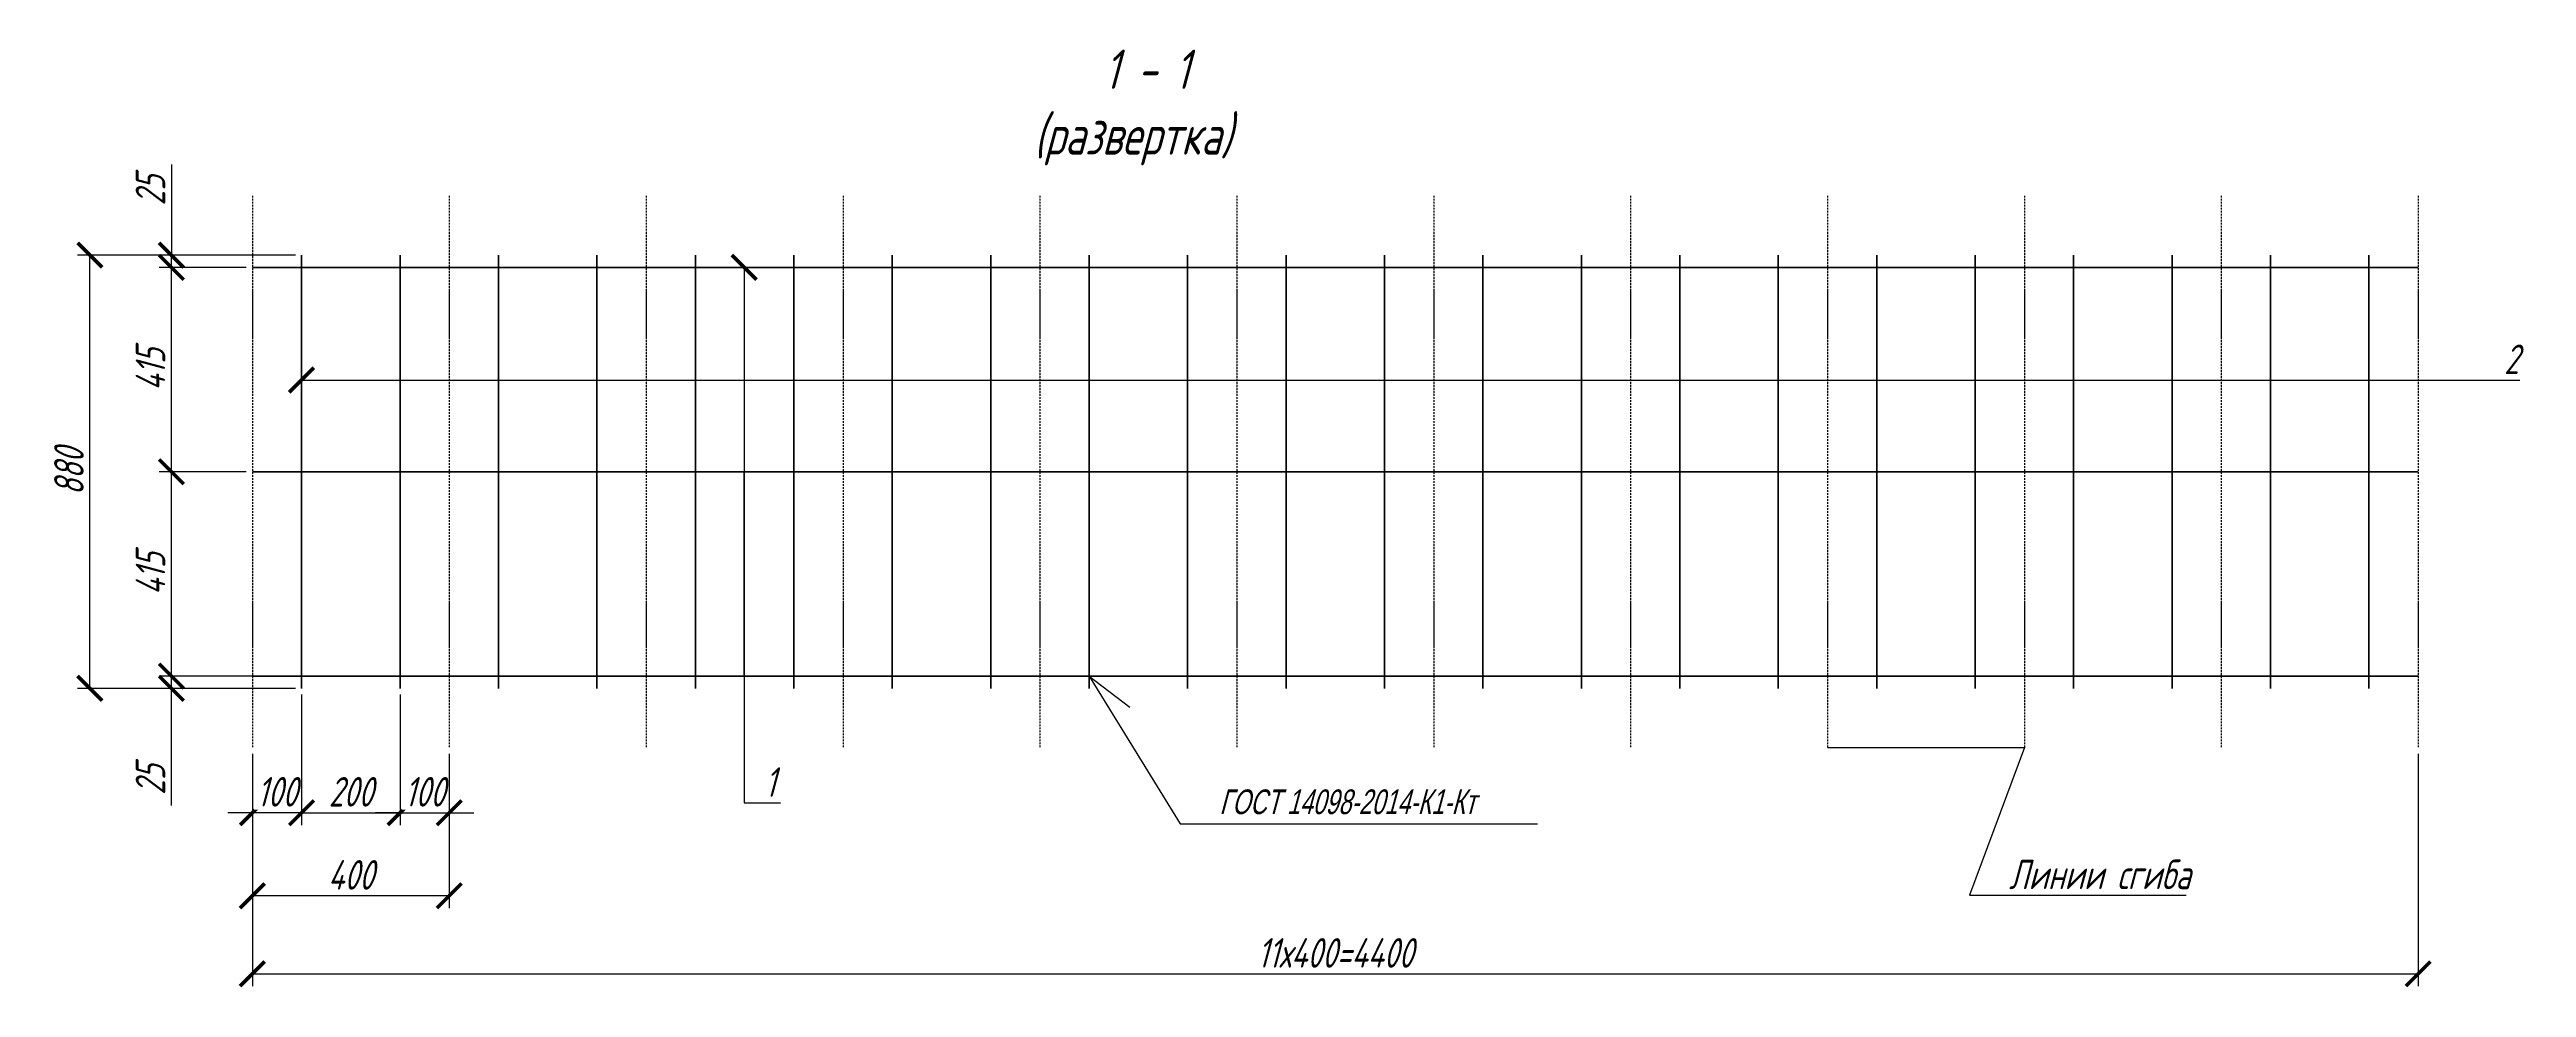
# Model space of a CAD drawing. Header units: millimetres. Extents: x 18535 to 117897, y 11356 to 27315.
# Drawn here: x 18535 to 23567, y 15163 to 17068 of the extents above; entities that cross this region are included whole.
import ezdxf
from ezdxf import colors
from ezdxf.entities.mleader import LeaderData, LeaderLine
from ezdxf.math import Vec2, Vec3

# ---------------------------------------------------------------- set-up
doc = ezdxf.new("R2010")
doc.units = ezdxf.units.MM
doc.linetypes.add('ОСЕВАЯ_МЕЛКАЯ', pattern=[8, 5, -1.5, 0, -1.5])
doc.layers.add('Обозначения', color=102, linetype='Continuous', lineweight=25)
doc.layers.add('Основная', color=134, linetype='Continuous', lineweight=70)
doc.styles.add('!Жартун', font='simplex.shx', dxfattribs={"width": 0.7, "oblique": 15, "height": 3})
doc.dimstyles.new('!Жартун_размер', dxfattribs={"dimtxt": 3, "dimasz": 2.5, "dimexe": 1.25, "dimexo": 0.625, "dimtad": 1, "dimdec": 0, "dimtxsty": '!Жартун', "dimblk": 'ARCHTICK', "dimcen": 2.5, "dimaunit": 1, "dimadec": 0, "dimazin": 0, "dimtfac": 1, "dimtdec": 0, "dimtix": 1, "dimtmove": 1, "dimatfit": 2, "dimldrblk": 'NONE', "dimfxl": 1, "dimtfill": 1, "dimlwd": 25, "dimarcsym": 0})

# ---------------------------------------------------------------- blocks, each defined once
blk = doc.blocks.new('_ArchTick')
at = {"color": 0, "linetype": 'ByBlock', "const_width": 0.15}
blk.add_lwpolyline([(-0.5, -0.5), (0.5, 0.5)], dxfattribs=at)
blk = doc.blocks.new('*D273')
at = {"layer": 'Defpoints', "color": 0, "transparency": 16777216}
for p in [(18782.2, 16210.8), (18946.7, 16210.8), (18946.7, 15795.8)]:
    blk.add_point(p, dxfattribs=at)
at = {"layer": 'Обозначения', "color": 0, "lineweight": -2, "transparency": 16777216}
for p, q in [((18934.2, 16210.8), (18757.2, 16210.8)), ((18934.2, 15795.8), (18757.2, 15795.8))]:
    blk.add_line(p, q, dxfattribs=at)
at = {"layer": 'Обозначения', "color": 0, "linetype": 'Continuous', "lineweight": 25, "transparency": 16777216}
blk.add_line((18782.2, 15795.8), (18782.2, 16210.8), dxfattribs=at)
at = {"layer": 'Обозначения', "color": 0, "lineweight": 25, "transparency": 16777216, "xscale": 50, "yscale": 50, "zscale": 50}
for p, rotation in [((18782.2, 16210.8), 90), ((18782.2, 15795.8), 270)]:
    blk.add_blockref('_ArchTick', p, dxfattribs=dict(at, rotation=rotation))
at = {"layer": 'Обозначения', "color": 0, "transparency": 16777216, "insert": (18739.7, 16003.3), "char_height": 60, "attachment_point": 5, "rotation": 90, "style": '!Жартун', "bg_fill": 3, "box_fill_scale": 1.1, "bg_fill_color": 256, "bg_fill_true_color": 13158600, "bg_fill_transparency": 0}
blk.add_mtext('415', dxfattribs=at)
blk = doc.blocks.new('_None')
blk = doc.blocks.new('*D274')
at = {"layer": 'Defpoints', "color": 0, "transparency": 16777216}
for p in [(18782.2, 16625.8), (18946.7, 16625.8), (18946.7, 16210.8)]:
    blk.add_point(p, dxfattribs=at)
at = {"layer": 'Обозначения', "color": 0, "lineweight": -2, "transparency": 16777216}
for p, q in [((18934.2, 16625.8), (18757.2, 16625.8)), ((18934.2, 16210.8), (18757.2, 16210.8))]:
    blk.add_line(p, q, dxfattribs=at)
at = {"layer": 'Обозначения', "color": 0, "linetype": 'Continuous', "lineweight": 25, "transparency": 16777216}
blk.add_line((18782.2, 16210.8), (18782.2, 16625.8), dxfattribs=at)
at = {"layer": 'Обозначения', "color": 0, "lineweight": 25, "transparency": 16777216, "xscale": 50, "yscale": 50, "zscale": 50}
for p, rotation in [((18782.2, 16625.8), 90), ((18782.2, 16210.8), 270)]:
    blk.add_blockref('_ArchTick', p, dxfattribs=dict(at, rotation=rotation))
at = {"layer": 'Обозначения', "color": 0, "transparency": 16777216, "insert": (18739.7, 16418.3), "char_height": 60, "attachment_point": 5, "rotation": 90, "style": '!Жартун', "bg_fill": 3, "box_fill_scale": 1.1, "bg_fill_color": 256, "bg_fill_true_color": 13158600, "bg_fill_transparency": 0}
blk.add_mtext('415', dxfattribs=at)
blk = doc.blocks.new('*D275')
at = {"layer": 'Defpoints', "color": 0, "transparency": 16777216}
for p in [(18782.2, 16650.8), (18946.7, 16625.8), (19046.7, 16650.8)]:
    blk.add_point(p, dxfattribs=at)
at = {"layer": 'Обозначения', "color": 0, "linetype": 'Continuous', "lineweight": 25, "transparency": 16777216}
for p in [(18782.2, 16835), (18782.2, 16625.8)]:
    blk.add_line(p, (18782.2, 16650.8), dxfattribs=at)
at = {"layer": 'Обозначения', "color": 0, "lineweight": -2, "transparency": 16777216}
for p, q in [((19034.2, 16650.8), (18757.2, 16650.8)), ((18934.2, 16625.8), (18757.2, 16625.8))]:
    blk.add_line(p, q, dxfattribs=at)
at = {"layer": 'Обозначения', "color": 0, "lineweight": 25, "transparency": 16777216, "xscale": 50, "yscale": 50, "zscale": 50}
for p, rotation in [((18782.2, 16650.8), 90), ((18782.2, 16625.8), 270)]:
    blk.add_blockref('_ArchTick', p, dxfattribs=dict(at, rotation=rotation))
at = {"layer": 'Обозначения', "color": 0, "transparency": 16777216, "insert": (18739.7, 16782.5), "char_height": 60, "attachment_point": 5, "rotation": 90, "style": '!Жартун', "bg_fill": 3, "box_fill_scale": 1.1, "bg_fill_color": 256, "bg_fill_true_color": 13158600, "bg_fill_transparency": 0}
blk.add_mtext('25', dxfattribs=at)
blk = doc.blocks.new('*D277')
at = {"layer": 'Defpoints', "color": 0, "transparency": 16777216}
for p in [(19046.7, 15770.8), (18946.7, 15650.4)]:
    blk.add_point(p, dxfattribs=at)
at = {"layer": 'Обозначения', "color": 0, "lineweight": -2, "transparency": 16777216}
for p, q in [((19046.7, 15758.3), (19046.7, 15493.2)), ((18946.7, 15637.9), (18946.7, 15493.2))]:
    blk.add_line(p, q, dxfattribs=at)
at = {"layer": 'Обозначения', "color": 0, "linetype": 'Continuous', "lineweight": 25, "transparency": 16777216}
for p, q in [((18946.7, 15518.2), (18896.7, 15518.2)), ((19046.7, 15518.2), (18946.7, 15518.2)), ((19046.7, 15518.2), (19096.7, 15518.2))]:
    blk.add_line(p, q, dxfattribs=at)
at = {"layer": 'Обозначения', "color": 0, "lineweight": 25, "transparency": 16777216, "xscale": 50, "yscale": 50, "zscale": 50}
blk.add_blockref('_ArchTick', (18946.7, 15518.2), dxfattribs=at)
at = {"layer": 'Обозначения', "color": 0, "lineweight": 25, "transparency": 16777216, "xscale": 50, "yscale": 50, "zscale": 50, "rotation": 180}
blk.add_blockref('_ArchTick', (19046.7, 15518.2), dxfattribs=at)
at = {"layer": 'Обозначения', "color": 0, "transparency": 16777216, "insert": (18996.7, 15560.7), "char_height": 60, "attachment_point": 5, "style": '!Жартун', "bg_fill": 3, "box_fill_scale": 1.1, "bg_fill_color": 256, "bg_fill_true_color": 13158600, "bg_fill_transparency": 0}
blk.add_mtext('100', dxfattribs=at)
at = {"layer": 'Defpoints', "color": 0, "transparency": 16777216}
blk.add_point((18946.7, 15518.2), dxfattribs=at)
blk = doc.blocks.new('*D278')
at = {"layer": 'Defpoints', "color": 0, "transparency": 16777216}
for p in [(19046.7, 15770.8), (19246.7, 15770.8), (19246.7, 15518.2)]:
    blk.add_point(p, dxfattribs=at)
at = {"layer": 'Обозначения', "color": 0, "lineweight": -2, "transparency": 16777216}
for p, q in [((19046.7, 15758.3), (19046.7, 15493.2)), ((19246.7, 15758.3), (19246.7, 15493.2))]:
    blk.add_line(p, q, dxfattribs=at)
at = {"layer": 'Обозначения', "color": 0, "linetype": 'Continuous', "lineweight": 25, "transparency": 16777216}
blk.add_line((19046.7, 15518.2), (19246.7, 15518.2), dxfattribs=at)
at = {"layer": 'Обозначения', "color": 0, "lineweight": 25, "transparency": 16777216, "xscale": 50, "yscale": 50, "zscale": 50, "rotation": 180}
blk.add_blockref('_ArchTick', (19046.7, 15518.2), dxfattribs=at)
at = {"layer": 'Обозначения', "color": 0, "lineweight": 25, "transparency": 16777216, "xscale": 50, "yscale": 50, "zscale": 50}
blk.add_blockref('_ArchTick', (19246.7, 15518.2), dxfattribs=at)
at = {"layer": 'Обозначения', "color": 0, "transparency": 16777216, "insert": (19146.7, 15560.7), "char_height": 60, "attachment_point": 5, "style": '!Жартун', "bg_fill": 3, "box_fill_scale": 1.1, "bg_fill_color": 256, "bg_fill_true_color": 13158600, "bg_fill_transparency": 0}
blk.add_mtext('200', dxfattribs=at)
blk = doc.blocks.new('*D279')
at = {"layer": 'Defpoints', "color": 0, "transparency": 16777216}
for p in [(19246.7, 15770.8), (19346.7, 15650.4)]:
    blk.add_point(p, dxfattribs=at)
at = {"layer": 'Обозначения', "color": 0, "lineweight": -2, "transparency": 16777216}
for p, q in [((19246.7, 15758.3), (19246.7, 15493.2)), ((19346.7, 15637.9), (19346.7, 15493.2))]:
    blk.add_line(p, q, dxfattribs=at)
at = {"layer": 'Обозначения', "color": 0, "linetype": 'Continuous', "lineweight": 25, "transparency": 16777216}
for p, q in [((19246.7, 15518.2), (19196.7, 15518.2)), ((19246.7, 15518.2), (19346.7, 15518.2)), ((19346.7, 15518.2), (19396.7, 15518.2))]:
    blk.add_line(p, q, dxfattribs=at)
at = {"layer": 'Обозначения', "color": 0, "lineweight": 25, "transparency": 16777216, "xscale": 50, "yscale": 50, "zscale": 50}
blk.add_blockref('_ArchTick', (19246.7, 15518.2), dxfattribs=at)
at = {"layer": 'Обозначения', "color": 0, "lineweight": 25, "transparency": 16777216, "xscale": 50, "yscale": 50, "zscale": 50, "rotation": 180}
blk.add_blockref('_ArchTick', (19346.7, 15518.2), dxfattribs=at)
at = {"layer": 'Обозначения', "color": 0, "transparency": 16777216, "insert": (19296.7, 15560.7), "char_height": 60, "attachment_point": 5, "style": '!Жартун', "bg_fill": 3, "box_fill_scale": 1.1, "bg_fill_color": 256, "bg_fill_true_color": 13158600, "bg_fill_transparency": 0}
blk.add_mtext('100', dxfattribs=at)
at = {"layer": 'Defpoints', "color": 0, "transparency": 16777216}
blk.add_point((19346.7, 15518.2), dxfattribs=at)
blk = doc.blocks.new('*D280')
at = {"layer": 'Defpoints', "color": 0, "transparency": 16777216}
for p in [(18946.7, 15650.4), (19346.7, 15650.4), (18946.7, 15349.5)]:
    blk.add_point(p, dxfattribs=at)
at = {"layer": 'Обозначения', "color": 0, "lineweight": -2, "transparency": 16777216}
for p, q in [((18946.7, 15637.9), (18946.7, 15324.5)), ((19346.7, 15637.9), (19346.7, 15324.5))]:
    blk.add_line(p, q, dxfattribs=at)
at = {"layer": 'Обозначения', "color": 0, "linetype": 'Continuous', "lineweight": 25, "transparency": 16777216}
blk.add_line((19346.7, 15349.5), (18946.7, 15349.5), dxfattribs=at)
at = {"layer": 'Обозначения', "color": 0, "lineweight": 25, "transparency": 16777216, "xscale": 50, "yscale": 50, "zscale": 50, "rotation": 180}
blk.add_blockref('_ArchTick', (18946.7, 15349.5), dxfattribs=at)
at = {"layer": 'Обозначения', "color": 0, "lineweight": 25, "transparency": 16777216, "xscale": 50, "yscale": 50, "zscale": 50}
blk.add_blockref('_ArchTick', (19346.7, 15349.5), dxfattribs=at)
at = {"layer": 'Обозначения', "color": 0, "transparency": 16777216, "insert": (19146.7, 15392), "char_height": 60, "attachment_point": 5, "style": '!Жартун', "bg_fill": 3, "box_fill_scale": 1.1, "bg_fill_color": 256, "bg_fill_true_color": 13158600, "bg_fill_transparency": 0}
blk.add_mtext('400', dxfattribs=at)
blk = doc.blocks.new('*D281')
at = {"layer": 'Defpoints', "color": 0, "transparency": 16777216}
for p in [(18946.7, 15650.4), (23346.7, 15650.4), (23346.7, 15191)]:
    blk.add_point(p, dxfattribs=at)
at = {"layer": 'Обозначения', "color": 0, "lineweight": -2, "transparency": 16777216}
for p, q in [((18946.7, 15637.9), (18946.7, 15166)), ((23346.7, 15637.9), (23346.7, 15166))]:
    blk.add_line(p, q, dxfattribs=at)
at = {"layer": 'Обозначения', "color": 0, "linetype": 'Continuous', "lineweight": 25, "transparency": 16777216}
blk.add_line((18946.7, 15191), (23346.7, 15191), dxfattribs=at)
at = {"layer": 'Обозначения', "color": 0, "lineweight": 25, "transparency": 16777216, "xscale": 50, "yscale": 50, "zscale": 50, "rotation": 180}
blk.add_blockref('_ArchTick', (18946.7, 15191), dxfattribs=at)
at = {"layer": 'Обозначения', "color": 0, "lineweight": 25, "transparency": 16777216, "xscale": 50, "yscale": 50, "zscale": 50}
blk.add_blockref('_ArchTick', (23346.7, 15191), dxfattribs=at)
at = {"layer": 'Обозначения', "color": 0, "transparency": 16777216, "insert": (21146.7, 15233.5), "char_height": 60, "attachment_point": 5, "style": '!Жартун', "bg_fill": 3, "box_fill_scale": 1.1, "bg_fill_color": 256, "bg_fill_true_color": 13158600, "bg_fill_transparency": 0}
blk.add_mtext('11х400=4400', dxfattribs=at)
blk = doc.blocks.new('*D283')
at = {"layer": 'Defpoints', "color": 0, "transparency": 16777216}
for p in [(18782.2, 15795.8), (19046.7, 15795.8), (19046.7, 15770.8)]:
    blk.add_point(p, dxfattribs=at)
at = {"layer": 'Обозначения', "color": 0, "lineweight": -2, "transparency": 16777216}
for p, q in [((19034.2, 15795.8), (18757.2, 15795.8)), ((19034.2, 15770.8), (18757.2, 15770.8))]:
    blk.add_line(p, q, dxfattribs=at)
at = {"layer": 'Обозначения', "color": 0, "linetype": 'Continuous', "lineweight": 25, "transparency": 16777216}
for p, q in [((18782.2, 15770.8), (18782.2, 15795.8)), ((18782.2, 15532.8), (18782.2, 15770.8))]:
    blk.add_line(p, q, dxfattribs=at)
at = {"layer": 'Обозначения', "color": 0, "lineweight": 25, "transparency": 16777216, "xscale": 50, "yscale": 50, "zscale": 50}
for p, rotation in [((18782.2, 15795.8), 90), ((18782.2, 15770.8), 270)]:
    blk.add_blockref('_ArchTick', p, dxfattribs=dict(at, rotation=rotation))
at = {"layer": 'Обозначения', "color": 0, "transparency": 16777216, "insert": (18739.7, 15585.4), "char_height": 60, "attachment_point": 5, "rotation": 90, "style": '!Жартун', "bg_fill": 3, "box_fill_scale": 1.1, "bg_fill_color": 256, "bg_fill_true_color": 13158600, "bg_fill_transparency": 0}
blk.add_mtext('25', dxfattribs=at)
blk = doc.blocks.new('*D284')
at = {"layer": 'Defpoints', "color": 0, "transparency": 16777216}
for p in [(18616.6, 16650.8), (19046.7, 16650.8), (19046.7, 15770.8)]:
    blk.add_point(p, dxfattribs=at)
at = {"layer": 'Обозначения', "color": 0, "lineweight": -2, "transparency": 16777216}
for p, q in [((19034.2, 16650.8), (18591.6, 16650.8)), ((19034.2, 15770.8), (18591.6, 15770.8))]:
    blk.add_line(p, q, dxfattribs=at)
at = {"layer": 'Обозначения', "color": 0, "linetype": 'Continuous', "lineweight": 25, "transparency": 16777216}
blk.add_line((18616.6, 15770.8), (18616.6, 16650.8), dxfattribs=at)
at = {"layer": 'Обозначения', "color": 0, "lineweight": 25, "transparency": 16777216, "xscale": 50, "yscale": 50, "zscale": 50}
for p, rotation in [((18616.6, 16650.8), 90), ((18616.6, 15770.8), 270)]:
    blk.add_blockref('_ArchTick', p, dxfattribs=dict(at, rotation=rotation))
at = {"layer": 'Обозначения', "color": 0, "transparency": 16777216, "insert": (18574.1, 16210.8), "char_height": 60, "attachment_point": 5, "rotation": 90, "style": '!Жартун', "bg_fill": 3, "box_fill_scale": 1.1, "bg_fill_color": 256, "bg_fill_true_color": 13158600, "bg_fill_transparency": 0}
blk.add_mtext('880', dxfattribs=at)

msp = doc.modelspace()

# ---------------------------------------------------------------- linework, layer by layer
at = {"layer": 'Обозначения', "linetype": 'ОСЕВАЯ_МЕЛКАЯ', "ltscale": 0.75}
for points in [[(18946.7, 16771.3), (18946.7, 15650.4)], [(19346.7, 16771.3), (19346.7, 15650.4)], [(19746.7, 16771.3), (19746.7, 15650.4)], [(20146.7, 16771.3), (20146.7, 15650.4)], [(20546.7, 16771.3), (20546.7, 15650.4)], [(20946.7, 16771.3), (20946.7, 15650.4)], [(21346.7, 16771.3), (21346.7, 15650.4)], [(21746.7, 16771.3), (21746.7, 15650.4)], [(22146.7, 16771.3), (22146.7, 15650.4)], [(22546.7, 16771.3), (22546.7, 15650.4)], [(22946.7, 16771.3), (22946.7, 15650.4)], [(23346.7, 16771.3), (23346.7, 15650.4)]]:
    msp.add_lwpolyline(points, dxfattribs=at)
at = {"layer": 'Обозначения'}
msp.add_lwpolyline([(20646.7, 15795.8), (20729.7, 15732.5)], dxfattribs=at)
at = {"layer": 'Основная'}
for points in [[(18946.7, 16625.8), (23346.7, 16625.8)], [(19046.7, 16650.8), (19046.7, 15770.8)], [(19246.7, 16650.8), (19246.7, 15770.8)], [(19446.7, 16650.8), (19446.7, 15770.8)], [(19646.7, 16650.8), (19646.7, 15770.8)], [(19846.7, 16650.8), (19846.7, 15770.8)], [(20046.7, 16650.8), (20046.7, 15770.8)], [(20246.7, 16650.8), (20246.7, 15770.8)], [(20446.7, 16650.8), (20446.7, 15770.8)], [(20646.7, 16650.8), (20646.7, 15770.8)], [(20846.7, 16650.8), (20846.7, 15770.8)], [(21046.7, 16650.8), (21046.7, 15770.8)], [(21246.7, 16650.8), (21246.7, 15770.8)], [(21446.7, 16650.8), (21446.7, 15770.8)], [(21646.7, 16650.8), (21646.7, 15770.8)], [(21846.7, 16650.8), (21846.7, 15770.8)], [(22046.7, 16650.8), (22046.7, 15770.8)], [(22246.7, 16650.8), (22246.7, 15770.8)], [(22446.7, 16650.8), (22446.7, 15770.8)], [(22646.7, 16650.8), (22646.7, 15770.8)], [(22846.7, 16650.8), (22846.7, 15770.8)], [(23046.7, 16650.8), (23046.7, 15770.8)], [(23246.7, 16650.8), (23246.7, 15770.8)], [(18946.7, 16210.8), (23346.7, 16210.8)], [(18946.7, 15795.8), (23346.7, 15795.8)]]:
    msp.add_lwpolyline(points, dxfattribs=at)

# ---------------------------------------------------------------- texts
at = {"layer": 'Обозначения', "insert": (20424.6, 17068.3), "char_height": 80, "attachment_point": 1, "style": '!Жартун'}
msp.add_mtext_dynamic_manual_height_columns('\\pi252.90421;1 - 1 \\P\\pi109.81019;(развертка)', width=740.578, gutter_width=300, heights=[0], dxfattribs=at)

# ---------------------------------------------------------------- leaders
at = {"layer": 'Обозначения'}
ml = msp.add_multileader_mtext('Standard', dxfattribs=at)
ml.set_content('2', color=256, style='!Жартун')
ml.set_leader_properties()
ml.set_arrow_properties(name='ARCHTICK')
ml.build(insert=Vec2(0, 0))
ml.multileader.update_dxf_attribs({"text_left_attachment_type": 6, "text_right_attachment_type": 6, "dogleg_length": 2, "arrow_head_size": 50, "scale": 20})
ctx = ml.context
ctx.base_point, ctx.scale, ctx.char_height, ctx.arrow_head_size, ctx.landing_gap_size, ctx.plane_origin = Vec3(23481.3, 16397.1), 20, 60, 50, 40, Vec3(19046.7, 16397.1)
ctx.left_attachment, ctx.right_attachment = 6, 6
notes = []
notes.append((ctx, [(0, (1, 1, 0), (23441.3, 16397.1), (1, 0), 40, [(1, [(19046.7, 16397.1), (23246.7, 16397.1)], 0, [])])]))
ctx.mtext.insert, ctx.mtext.flow_direction = Vec3(23521.3, 16469.1), 5
for ctx, leaders in notes:
    for number, flags, end, landing, length, lines in leaders:
        leader = LeaderData()
        leader.index, (leader.has_last_leader_line, leader.has_dogleg_vector, leader.attachment_direction) = number, flags
        leader.last_leader_point, leader.dogleg_vector, leader.dogleg_length = Vec3(end), Vec3(landing), length
        for number, points, colour, breaks in lines:
            line = LeaderLine()
            line.index, line.vertices, line.color, line.breaks = number, Vec3.list(points), colors.encode_raw_color(colour), breaks
            leader.lines.append(line)
        ctx.leaders.append(leader)

# ---------------------------------------------------------------- next in the draw order: dimensions: what is measured, and where the dimension line sits
dim = msp.add_linear_dim(base=(18782.2, 16210.8), p1=(18946.7, 15795.8), p2=(18946.7, 16210.8), angle=90, dimstyle='!Жартун_размер', dxfattribs=at)
dim.commit()
dim.dimension.update_dxf_attribs({"geometry": '*D273', "text_midpoint": (18739.7, 16003.3)})

# ---------------------------------------------------------------- next in the draw order: dimensions: what is measured, and where the dimension line sits
dim = msp.add_linear_dim(base=(18782.2, 16625.8), p1=(18946.7, 16210.8), p2=(18946.7, 16625.8), angle=90, dimstyle='!Жартун_размер', dxfattribs=at)
dim.commit()
dim.dimension.update_dxf_attribs({"geometry": '*D274', "text_midpoint": (18739.7, 16418.3)})
dim = msp.add_linear_dim(base=(18946.7, 15518.2), p1=(19046.7, 15770.8), p2=(18946.7, 15650.4), dimstyle='!Жартун_размер', dxfattribs=at)
dim.commit()
dim.dimension.update_dxf_attribs({"geometry": '*D277', "text_midpoint": (18996.7, 15560.7)})

# ---------------------------------------------------------------- next in the draw order: dimensions: what is measured, and where the dimension line sits
dim = msp.add_linear_dim(base=(18782.2, 16650.8), p1=(18946.7, 16625.8), p2=(19046.7, 16650.8), angle=90, dimstyle='!Жартун_размер', dxfattribs=at)
dim.commit()
dim.dimension.update_dxf_attribs({"geometry": '*D275', "text_midpoint": (18739.7, 16782.5), "dimtype": 160})
dim = msp.add_linear_dim(base=(19246.7, 15518.2), p1=(19046.7, 15770.8), p2=(19246.7, 15770.8), dimstyle='!Жартун_размер', dxfattribs=at)
dim.commit()
dim.dimension.update_dxf_attribs({"geometry": '*D278', "text_midpoint": (19146.7, 15560.7)})

# ---------------------------------------------------------------- next in the draw order: dimensions: what is measured, and where the dimension line sits
dim = msp.add_linear_dim(base=(19346.7, 15518.2), p1=(19246.7, 15770.8), p2=(19346.7, 15650.4), dimstyle='!Жартун_размер', dxfattribs=at)
dim.commit()
dim.dimension.update_dxf_attribs({"geometry": '*D279', "text_midpoint": (19296.7, 15560.7)})

# ---------------------------------------------------------------- next in the draw order: dimensions: what is measured, and where the dimension line sits
dim = msp.add_linear_dim(base=(18946.7, 15349.5), p1=(19346.7, 15650.4), p2=(18946.7, 15650.4), dimstyle='!Жартун_размер', dxfattribs=at)
dim.commit()
dim.dimension.update_dxf_attribs({"geometry": '*D280', "text_midpoint": (19146.7, 15392)})

# ---------------------------------------------------------------- next in the draw order: dimensions: what is measured, and where the dimension line sits
dim = msp.add_linear_dim(base=(23346.7, 15191), p1=(18946.7, 15650.4), p2=(23346.7, 15650.4), text='11х400=<>', dimstyle='!Жартун_размер', dxfattribs=at)
dim.commit()
dim.dimension.update_dxf_attribs({"geometry": '*D281', "text_midpoint": (21146.7, 15233.5)})

# ---------------------------------------------------------------- next in the draw order: dimensions: what is measured, and where the dimension line sits
dim = msp.add_linear_dim(base=(18782.2, 15795.8), p1=(19046.7, 15770.8), p2=(19046.7, 15795.8), angle=90, dimstyle='!Жартун_размер', dxfattribs=at)
dim.commit()
dim.dimension.update_dxf_attribs({"geometry": '*D283', "text_midpoint": (18739.7, 15585.4), "dimtype": 160})

# ---------------------------------------------------------------- next in the draw order: leaders
ml = msp.add_multileader_mtext('Standard', dxfattribs=at)
ml.set_content('1', color=256, style='!Жартун')
ml.set_leader_properties()
ml.set_arrow_properties(name='ARCHTICK')
ml.build(insert=Vec2(0, 0))
ml.multileader.update_dxf_attribs({"text_left_attachment_type": 6, "text_right_attachment_type": 6, "dogleg_length": 2, "arrow_head_size": 50, "scale": 20})
ctx = ml.context
ctx.base_point, ctx.scale, ctx.char_height, ctx.arrow_head_size, ctx.landing_gap_size, ctx.plane_origin = Vec3(19947.9, 15538.6), 20, 60, 50, 40, Vec3(19945.9, 16625.8)
ctx.left_attachment, ctx.right_attachment = 6, 6
notes = []
notes.append((ctx, [(0, (1, 1, 0), (19945.9, 15538.6), (1, 0), 2, [(2, [(19945.9, 16625.8), (19945.9, 15795.8), (19945.9, 16210.8)], 0, [])])]))
ctx.mtext.insert, ctx.mtext.flow_direction = Vec3(19987.9, 15610.6), 5
ml = msp.add_multileader_mtext('Standard', dxfattribs=at)
ml.set_content('{\\fMS Sans Serif|b0|i0|c204|p0;\\H0.83333x;\\C256;ГОСТ 14098-2014-К1-Кт}', color=256, style='!Жартун')
ml.set_leader_properties()
ml.set_arrow_properties(name='NONE')
ml.build(insert=Vec2(0, 0))
ml.multileader.update_dxf_attribs({"text_left_attachment_type": 6, "text_right_attachment_type": 6, "dogleg_length": 2, "arrow_head_size": 50, "scale": 20})
ctx = ml.context
ctx.base_point, ctx.scale, ctx.char_height, ctx.arrow_head_size, ctx.landing_gap_size, ctx.plane_origin = Vec3(20871.5, 15495.4), 20, 60, 50, 40, Vec3(20646.7, 15795.8)
ctx.left_attachment, ctx.right_attachment = 6, 6
notes.append((ctx, [(0, (1, 1, 0), (20831.5, 15495.4), (1, 0), 40, [(0, [(20646.7, 15795.8)], 0, [])])]))
ctx.mtext.insert, ctx.mtext.flow_direction = Vec3(20911.5, 15565.4), 5
ml = msp.add_multileader_mtext('Standard', dxfattribs=at)
ml.set_content('Линии сгиба', color=256, style='!Жартун')
ml.set_leader_properties()
ml.set_arrow_properties(name='NONE')
ml.build(insert=Vec2(0, 0))
ml.multileader.update_dxf_attribs({"text_left_attachment_type": 6, "text_right_attachment_type": 6, "dogleg_length": 2, "arrow_head_size": 50, "scale": 20})
ctx = ml.context
ctx.base_point, ctx.scale, ctx.char_height, ctx.arrow_head_size, ctx.landing_gap_size, ctx.plane_origin = Vec3(22475.4, 15350.9), 20, 60, 50, 40, Vec3(22146.7, 15650.4)
ctx.left_attachment, ctx.right_attachment = 6, 6
notes.append((ctx, [(0, (1, 1, 0), (22435.4, 15350.9), (1, 0), 40, [(1, [(22146.7, 15650.4), (22546.7, 15650.4)], 0, [])])]))
ctx.mtext.insert, ctx.mtext.flow_direction = Vec3(22515.4, 15422.9), 5
for ctx, leaders in notes:
    for number, flags, end, landing, length, lines in leaders:
        leader = LeaderData()
        leader.index, (leader.has_last_leader_line, leader.has_dogleg_vector, leader.attachment_direction) = number, flags
        leader.last_leader_point, leader.dogleg_vector, leader.dogleg_length = Vec3(end), Vec3(landing), length
        for number, points, colour, breaks in lines:
            line = LeaderLine()
            line.index, line.vertices, line.color, line.breaks = number, Vec3.list(points), colors.encode_raw_color(colour), breaks
            leader.lines.append(line)
        ctx.leaders.append(leader)

# ---------------------------------------------------------------- next in the draw order: dimensions: what is measured, and where the dimension line sits
dim = msp.add_linear_dim(base=(18616.6, 16650.8), p1=(19046.7, 15770.8), p2=(19046.7, 16650.8), angle=90, dimstyle='!Жартун_размер', dxfattribs=at)
dim.commit()
dim.dimension.update_dxf_attribs({"geometry": '*D284', "text_midpoint": (18574.1, 16210.8)})

doc.saveas('drawing.dxf')
